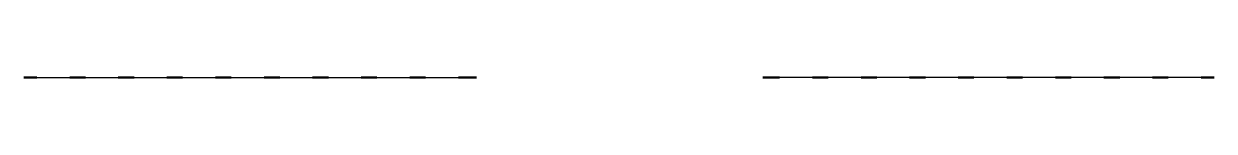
# Model space of a CAD drawing. Header units: metres. Extents: x 0 to 126, y 0 to 57.
# Drawn here: x 18.3 to 90.9, y 54.2 to 54.2 of the extents above; entities that cross this region are included whole.
import ezdxf

# ---------------------------------------------------------------- set-up
doc = ezdxf.new("R2010")
doc.units = ezdxf.units.M
doc.layers.add('Окна', color=127, linetype='Continuous')
doc.layers.add('Стены', color=7, linetype='Continuous', lineweight=50)

msp = doc.modelspace()

# ---------------------------------------------------------------- linework, layer by layer
at = {"layer": 'Окна'}
for p, q in [((19.148344, 54.184514), (21.148344, 54.184514)), ((22.108344, 54.184514), (24.108344, 54.184514)), ((25.068344, 54.184514), (27.068344, 54.184514)), ((28.028344, 54.184514), (30.028344, 54.184514)), ((30.988344, 54.184514), (32.988344, 54.184514)), ((33.948344, 54.184514), (35.948344, 54.184514)), ((36.908344, 54.184514), (38.908344, 54.184514)), ((39.868344, 54.184514), (41.868344, 54.184514)), ((42.828344, 54.184514), (44.828344, 54.184514)), ((66.408344, 54.184514), (64.408344, 54.184514)), ((69.368344, 54.184514), (67.368344, 54.184514)), ((72.328344, 54.184514), (70.328344, 54.184514)), ((75.288344, 54.184514), (73.288344, 54.184514)), ((78.248344, 54.184514), (76.248344, 54.184514)), ((81.208344, 54.184514), (79.208344, 54.184514)), ((84.168344, 54.184514), (82.168344, 54.184514)), ((87.128344, 54.184514), (85.128344, 54.184514)), ((90.088344, 54.184514), (88.088344, 54.184514))]:
    msp.add_line(p, q, dxfattribs=at)
at = {"layer": 'Стены'}
for p, q in [((18.348344, 54.184514), (19.148344, 54.184514)), ((21.148344, 54.184514), (22.108344, 54.184514)), ((24.108344, 54.184514), (25.068344, 54.184514)), ((27.068344, 54.184514), (28.028344, 54.184514)), ((30.028344, 54.184514), (30.988344, 54.184514)), ((32.988344, 54.184514), (33.948344, 54.184514)), ((35.948344, 54.184514), (36.908344, 54.184514)), ((38.908344, 54.184514), (39.868344, 54.184514)), ((41.868344, 54.184514), (42.828344, 54.184514)), ((44.828344, 54.184514), (45.928344, 54.184514)), ((64.408344, 54.184514), (63.378344, 54.184514)), ((67.368344, 54.184514), (66.408344, 54.184514)), ((70.328344, 54.184514), (69.368344, 54.184514)), ((73.288344, 54.184514), (72.328344, 54.184514)), ((76.248344, 54.184514), (75.288344, 54.184514)), ((79.208344, 54.184514), (78.248344, 54.184514)), ((82.168344, 54.184514), (81.208344, 54.184514)), ((85.128344, 54.184514), (84.168344, 54.184514)), ((88.088344, 54.184514), (87.128344, 54.184514)), ((90.888344, 54.184514), (90.088344, 54.184514))]:
    msp.add_line(p, q, dxfattribs=at)

doc.saveas('drawing.dxf')
